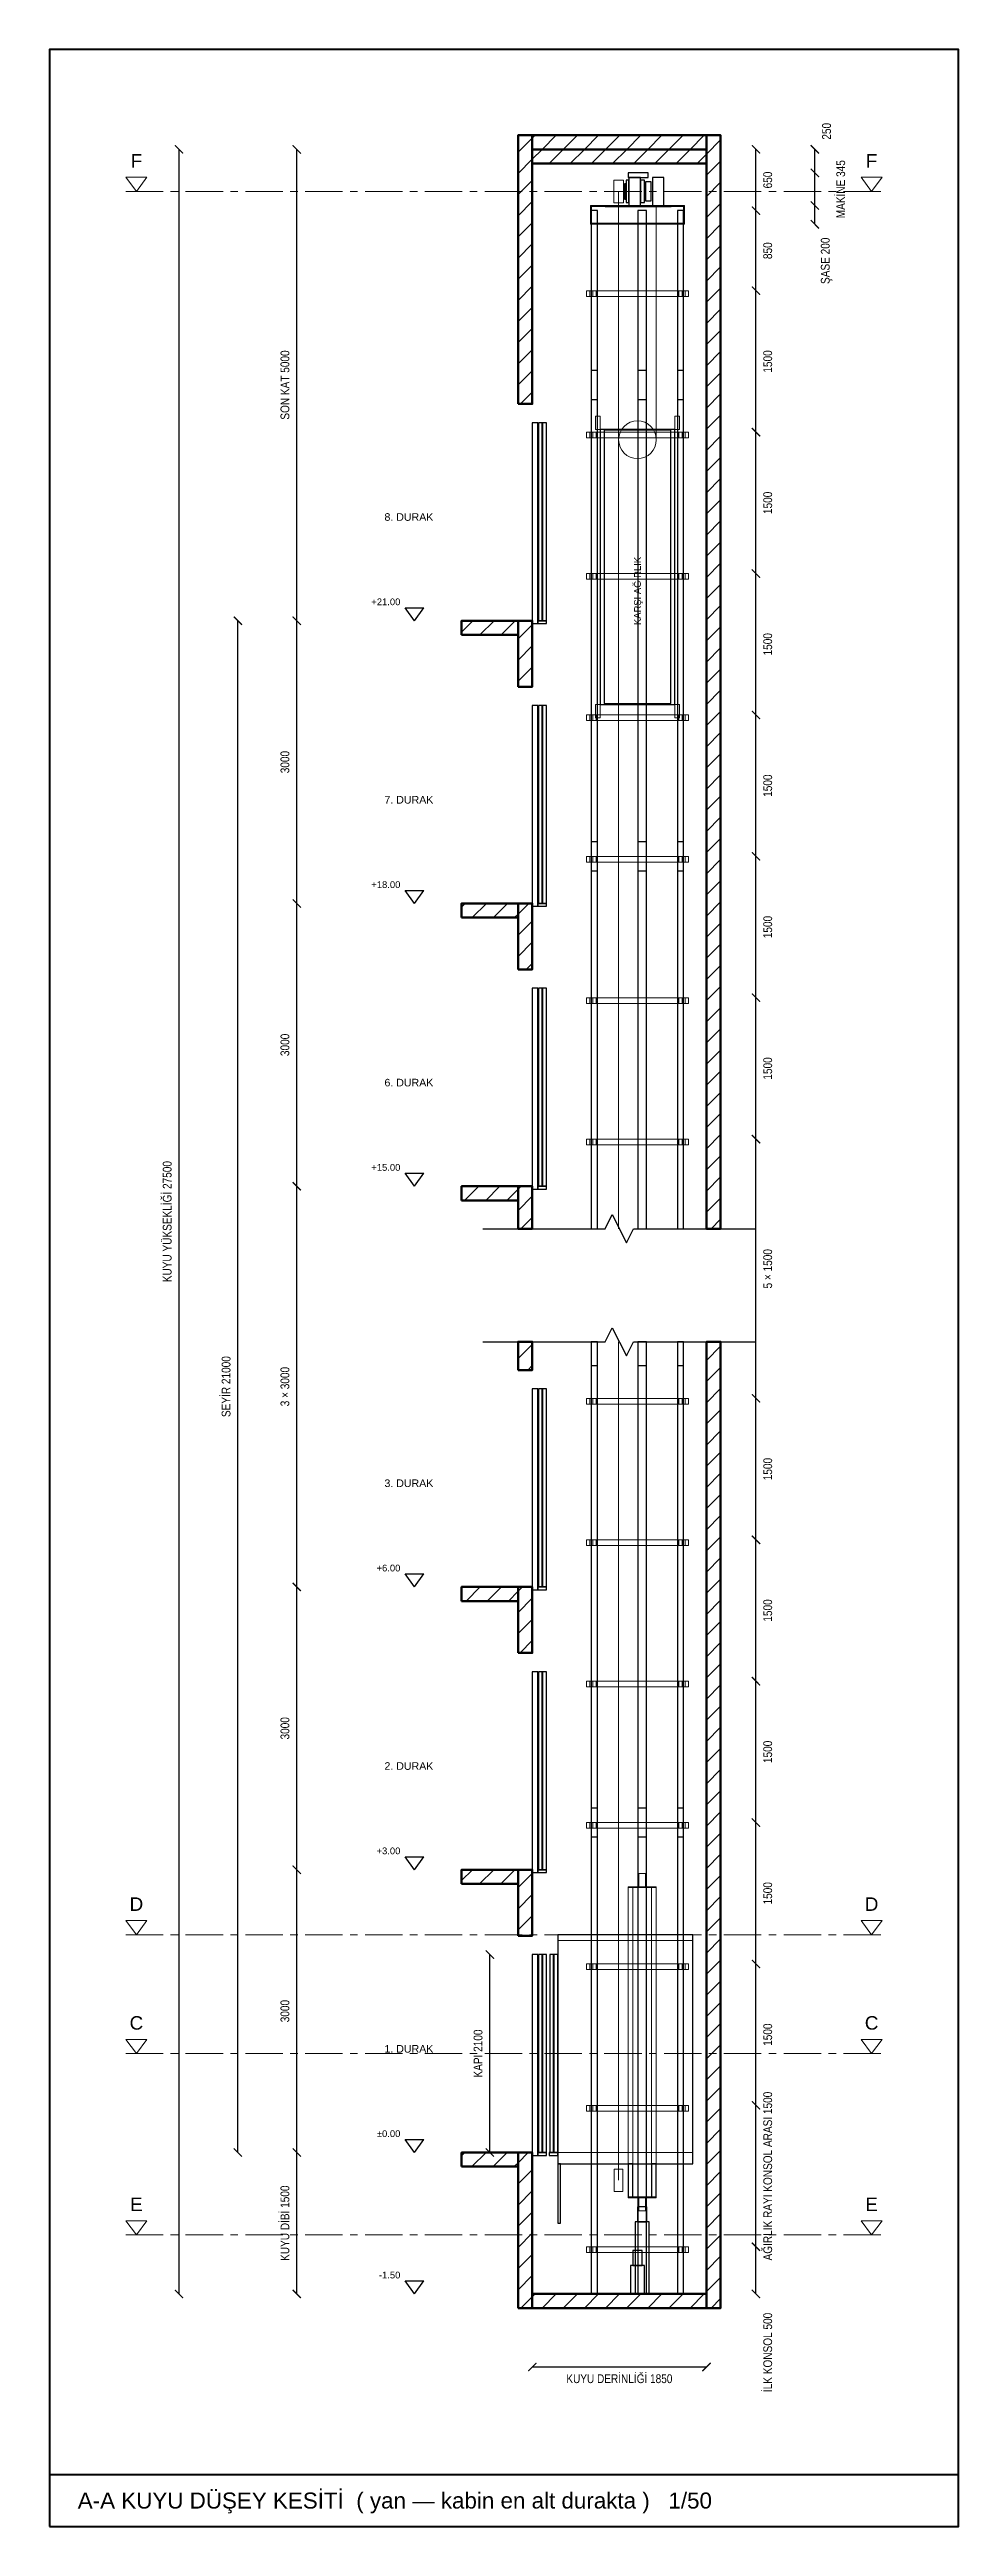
# Model space of a CAD drawing. Header units: millimetres. Extents: x -4216 to -974, y 1159 to 1759.
# Drawn here: x -4002 to -3810, y 1224 to 1749 of the extents above; entities that cross this region are included whole.
import ezdxf
from ezdxf.enums import TextEntityAlignment as Align

# ---------------------------------------------------------------- set-up
doc = ezdxf.new("R2010")
doc.units = ezdxf.units.MM
doc.linetypes.add('CENTER', pattern=[5.08, 3.175, -0.635, 0.635, -0.635])
for name, color, linetype, lineweight in [('AGIRLIK', 30, 'Continuous', 30), ('BAGLANTI', 8, 'Continuous', 25), ('CERCEVE', 7, 'Continuous', 40), ('HALAT', 6, 'Continuous', 18), ('KABIN', 7, 'Continuous', 30), ('KABIN-IC', 6, 'Continuous', 20), ('KAPI', 30, 'Continuous', 30), ('KASNAK', 90, 'Continuous', 20), ('KONSOL', 3, 'Continuous', 18), ('KUYU-DUVAR', 7, 'Continuous', 50), ('KUYU-IC', 7, 'Continuous', 25), ('MAKINE', 5, 'Continuous', 30), ('OLCU', 5, 'Continuous', 13), ('PATEN', 200, 'Continuous', 20), ('RAY', 3, 'Continuous', 25), ('SASE', 6, 'Continuous', 30), ('SEVIYE', 2, 'Continuous', 13), ('TAMPON', 200, 'Continuous', 25), ('TARAMA', 8, 'Continuous', 13), ('YAZI', 7, 'Continuous', 0)]:
    doc.layers.add(name, color=color, linetype=linetype, lineweight=lineweight)
doc.styles.add('ASANSOR', font='arial.ttf')
doc.styles.add('OpenSansCondensed-Light', font='OpenSansCondensed-Light.ttf')
doc.dimstyles.new('EZDXF', dxfattribs={"dimtxt": 0.25, "dimasz": 0.175, "dimexe": 0.375, "dimexo": 0.125, "dimgap": 0.1, "dimtad": 1, "dimlfac": 100, "dimzin": 12, "dimdsep": 46, "dimtxsty": 'OpenSansCondensed-Light', "dimblk": 'ARCHTICK', "dimcen": 2.5, "dimazin": 3, "dimtfac": 0.5, "dimtmove": 2, "dimatfit": 3})

# ---------------------------------------------------------------- blocks, each defined once
blk = doc.blocks.new('_ARCHTICK')
at = {"color": 0, "linetype": 'BYBLOCK', "const_width": 0.15}
blk.add_lwpolyline([(-0.5, -0.5), (0.5, 0.5)], dxfattribs=at)
blk = doc.blocks.new('CIZIM_KUYU_KESITI_YAN', base_point=(-5125, -3967))
at = {"layer": 'TARAMA'}
h = blk.add_hatch(dxfattribs=at)
h.set_pattern_fill('ANSI31', scale=50)
h.paths.add_polyline_path([(-150, 18550), (0, 18550), (0, 21400), (-150, 21400)])
h = blk.add_hatch(dxfattribs=at)
h.set_pattern_fill('ANSI31', scale=50)
h.paths.add_polyline_path([(0, 21250), (1850, 21250), (1850, 21400), (0, 21400)])
h = blk.add_hatch(dxfattribs=at)
h.set_pattern_fill('ANSI31', scale=50)
h.paths.add_polyline_path([(1850, 9800), (2000, 9800), (2000, 21400), (1850, 21400)])
h = blk.add_hatch(dxfattribs=at)
h.set_pattern_fill('ANSI31', scale=50)
h.paths.add_polyline_path([(0, 21100), (1850, 21100), (1850, 21250), (0, 21250)])
h = blk.add_hatch(dxfattribs=at)
h.set_pattern_fill('ANSI31', scale=50)
h.paths.add_polyline_path([(-750, 16100), (-150, 16100), (-150, 16250), (-750, 16250)])
h = blk.add_hatch(dxfattribs=at)
h.set_pattern_fill('ANSI31', scale=50)
h.paths.add_polyline_path([(-150, 15550), (0, 15550), (0, 16250), (-150, 16250)])
h = blk.add_hatch(dxfattribs=at)
h.set_pattern_fill('ANSI31', scale=50)
h.paths.add_polyline_path([(-750, 13100), (-150, 13100), (-150, 13250), (-750, 13250)])
h = blk.add_hatch(dxfattribs=at)
h.set_pattern_fill('ANSI31', scale=50)
h.paths.add_polyline_path([(-150, 12550), (0, 12550), (0, 13250), (-150, 13250)])
h = blk.add_hatch(dxfattribs=at)
h.set_pattern_fill('ANSI31', scale=50)
h.paths.add_polyline_path([(-750, 10100), (-150, 10100), (-150, 10250), (-750, 10250)])
h = blk.add_hatch(dxfattribs=at)
h.set_pattern_fill('ANSI31', scale=50)
h.paths.add_polyline_path([(-150, 9800), (0, 9800), (0, 10250), (-150, 10250)])
h = blk.add_hatch(dxfattribs=at)
h.set_pattern_fill('ANSI31', scale=50)
h.paths.add_polyline_path([(-150, 8300), (0, 8300), (0, 8600), (-150, 8600)])
h = blk.add_hatch(dxfattribs=at)
h.set_pattern_fill('ANSI31', scale=50)
h.paths.add_polyline_path([(1850, -1650), (2000, -1650), (2000, 8600), (1850, 8600)])
h = blk.add_hatch(dxfattribs=at)
h.set_pattern_fill('ANSI31', scale=50)
h.paths.add_polyline_path([(-750, 5850), (-150, 5850), (-150, 6000), (-750, 6000)])
h = blk.add_hatch(dxfattribs=at)
h.set_pattern_fill('ANSI31', scale=50)
h.paths.add_polyline_path([(-150, 5300), (0, 5300), (0, 6000), (-150, 6000)])
h = blk.add_hatch(dxfattribs=at)
h.set_pattern_fill('ANSI31', scale=50)
h.paths.add_polyline_path([(-750, 2850), (-150, 2850), (-150, 3000), (-750, 3000)])
h = blk.add_hatch(dxfattribs=at)
h.set_pattern_fill('ANSI31', scale=50)
h.paths.add_polyline_path([(-150, 2300), (0, 2300), (0, 3000), (-150, 3000)])
h = blk.add_hatch(dxfattribs=at)
h.set_pattern_fill('ANSI31', scale=50)
h.paths.add_polyline_path([(-750, -150), (-150, -150), (-150, 0), (-750, 0)])
h = blk.add_hatch(dxfattribs=at)
h.set_pattern_fill('ANSI31', scale=50)
h.paths.add_polyline_path([(-150, -1650), (0, -1650), (0, 0), (-150, 0)])
h = blk.add_hatch(dxfattribs=at)
h.set_pattern_fill('ANSI31', scale=50)
h.paths.add_polyline_path([(0, -1650), (1850, -1650), (1850, -1500), (0, -1500)])
at = {"layer": 'AGIRLIK', "ltscale": 125}
for points in [[(722, 15360), (1512, 15360), (1512, 18280), (722, 18280)], [(762, 15370), (1472, 15370), (1472, 18270), (762, 18270)]]:
    blk.add_lwpolyline(points, close=True, dxfattribs=at)
at = {"layer": 'BAGLANTI', "ltscale": 125}
blk.add_lwpolyline([(1278, 20655), (1398, 20655), (1398, 20953), (1278, 20953)], close=True, dxfattribs=at)
at = {"layer": 'CERCEVE', "ltscale": 125}
blk.add_line((-5125, -3417), (4525, -3417), dxfattribs=at)
blk.add_lwpolyline([(-5125, -3967), (4525, -3967), (4525, 22309), (-5125, 22309)], close=True, dxfattribs=at)
at = {"layer": 'HALAT', "ltscale": 125}
for p, q in [((917, 9800), (917, 20804)), ((917, 18170), (917, 20804)), ((1317, 18170), (1317, 20655)), ((917, -295), (917, 8600))]:
    blk.add_line(p, q, dxfattribs=at)
at = {"layer": 'KABIN', "ltscale": 125}
for points in [[(270, -120), (1703, -120), (1703, 2310), (270, 2310)], [(180, -30), (270, -30), (270, 0), (180, 0)], [(270, -750), (300, -750), (300, -120), (270, -120)]]:
    blk.add_lwpolyline(points, close=True, dxfattribs=at)
at = {"layer": 'KABIN-IC', "ltscale": 125}
for points in [[(1017, -480), (1067, -480), (1067, 2820), (1017, 2820)], [(1017, 2810), (1317, 2810), (1317, 2820), (1017, 2820)], [(1267, -480), (1317, -480), (1317, 2820), (1267, 2820)], [(270, 0), (1703, 0), (1703, 2250), (270, 2250)], [(1017, -480), (1317, -480), (1317, -470), (1017, -470)]]:
    blk.add_lwpolyline(points, close=True, dxfattribs=at)
at = {"layer": 'KAPI', "ltscale": 125}
for points in [[(0, 16220), (60, 16220), (60, 18350), (0, 18350)], [(0, 16220), (60, 16220), (60, 18350), (0, 18350)], [(65, 16250), (105, 16250), (105, 18350), (65, 18350)], [(110, 16250), (150, 16250), (150, 18350), (110, 18350)], [(60, 16220), (150, 16220), (150, 16250), (60, 16250)], [(0, 13220), (60, 13220), (60, 15350), (0, 15350)], [(0, 13220), (60, 13220), (60, 15350), (0, 15350)], [(65, 13250), (105, 13250), (105, 15350), (65, 15350)], [(110, 13250), (150, 13250), (150, 15350), (110, 15350)], [(60, 13220), (150, 13220), (150, 13250), (60, 13250)], [(0, 10220), (60, 10220), (60, 12350), (0, 12350)], [(0, 10220), (60, 10220), (60, 12350), (0, 12350)], [(65, 10250), (105, 10250), (105, 12350), (65, 12350)], [(110, 10250), (150, 10250), (150, 12350), (110, 12350)], [(60, 10220), (150, 10220), (150, 10250), (60, 10250)], [(0, 5970), (60, 5970), (60, 8100), (0, 8100)], [(0, 5970), (60, 5970), (60, 8100), (0, 8100)], [(65, 6000), (105, 6000), (105, 8100), (65, 8100)], [(110, 6000), (150, 6000), (150, 8100), (110, 8100)], [(60, 5970), (150, 5970), (150, 6000), (60, 6000)], [(0, 2970), (60, 2970), (60, 5100), (0, 5100)], [(0, 2970), (60, 2970), (60, 5100), (0, 5100)], [(65, 3000), (105, 3000), (105, 5100), (65, 5100)], [(110, 3000), (150, 3000), (150, 5100), (110, 5100)], [(60, 2970), (150, 2970), (150, 3000), (60, 3000)], [(0, -30), (60, -30), (60, 2100), (0, 2100)], [(0, -30), (60, -30), (60, 2100), (0, 2100)], [(65, 0), (105, 0), (105, 2100), (65, 2100)], [(110, 0), (150, 0), (150, 2100), (110, 2100)], [(185, 0), (225, 0), (225, 2100), (185, 2100)], [(230, 0), (270, 0), (270, 2100), (230, 2100)], [(60, -30), (150, -30), (150, 0), (60, 0)]]:
    blk.add_lwpolyline(points, close=True, dxfattribs=at)
at = {"layer": 'KASNAK', "ltscale": 125}
for points in [[(864.5, 20684), (969.5, 20684), (969.5, 20924), (864.5, 20924)], [(871, -415), (963, -415), (963, -175), (871, -175)]]:
    blk.add_lwpolyline(points, close=True, dxfattribs=at)
blk.add_circle((1117, 18170), 200, dxfattribs=at)
at = {"layer": 'KONSOL', "ltscale": 125}
for p, q in [((619, 20466.5), (619, 20643.5)), ((619, 20643.5), (1615, 20643.5)), ((619, 20643.5), (1615, 20643.5)), ((619, 20466.5), (619, 20643.5)), ((1615, 20466.5), (1615, 20643.5)), ((1615, 20466.5), (1615, 20643.5)), ((619, 20466.5), (1615, 20466.5)), ((619, 20466.5), (1615, 20466.5))]:
    blk.add_line(p, q, dxfattribs=at)
for points in [[(619, 20455), (1615, 20455), (1615, 20655), (619, 20655)], [(619, 20455), (1615, 20455), (1615, 20655), (619, 20655)], [(619, 20466.5), (629, 20466.5), (629, 20643.5), (619, 20643.5)], [(774, 20640), (1474, 20640), (1474, 20655), (774, 20655)], [(1605, 20466.5), (1615, 20466.5), (1615, 20643.5), (1605, 20643.5)], [(577, 19690), (1657, 19690), (1657, 19750), (577, 19750)], [(577, 19690), (677, 19690), (677, 19750), (577, 19750)], [(610.33333, 19690), (643.66667, 19690), (643.66667, 19750), (610.33333, 19750)], [(1557, 19690), (1657, 19690), (1657, 19750), (1557, 19750)], [(1590.33333, 19690), (1623.66667, 19690), (1623.66667, 19750), (1590.33333, 19750)], [(577, 18190), (1657, 18190), (1657, 18250), (577, 18250)], [(577, 18190), (677, 18190), (677, 18250), (577, 18250)], [(610.33333, 18190), (643.66667, 18190), (643.66667, 18250), (610.33333, 18250)], [(1557, 18190), (1657, 18190), (1657, 18250), (1557, 18250)], [(1590.33333, 18190), (1623.66667, 18190), (1623.66667, 18250), (1590.33333, 18250)], [(577, 16690), (1657, 16690), (1657, 16750), (577, 16750)], [(577, 16690), (677, 16690), (677, 16750), (577, 16750)], [(610.33333, 16690), (643.66667, 16690), (643.66667, 16750), (610.33333, 16750)], [(1557, 16690), (1657, 16690), (1657, 16750), (1557, 16750)], [(1590.33333, 16690), (1623.66667, 16690), (1623.66667, 16750), (1590.33333, 16750)], [(577, 15190), (1657, 15190), (1657, 15250), (577, 15250)], [(577, 15190), (677, 15190), (677, 15250), (577, 15250)], [(610.33333, 15190), (643.66667, 15190), (643.66667, 15250), (610.33333, 15250)], [(1557, 15190), (1657, 15190), (1657, 15250), (1557, 15250)], [(1590.33333, 15190), (1623.66667, 15190), (1623.66667, 15250), (1590.33333, 15250)], [(577, 13690), (1657, 13690), (1657, 13750), (577, 13750)], [(577, 13690), (677, 13690), (677, 13750), (577, 13750)], [(610.33333, 13690), (643.66667, 13690), (643.66667, 13750), (610.33333, 13750)], [(1557, 13690), (1657, 13690), (1657, 13750), (1557, 13750)], [(1590.33333, 13690), (1623.66667, 13690), (1623.66667, 13750), (1590.33333, 13750)], [(577, 12190), (1657, 12190), (1657, 12250), (577, 12250)], [(577, 12190), (677, 12190), (677, 12250), (577, 12250)], [(610.33333, 12190), (643.66667, 12190), (643.66667, 12250), (610.33333, 12250)], [(1557, 12190), (1657, 12190), (1657, 12250), (1557, 12250)], [(1590.33333, 12190), (1623.66667, 12190), (1623.66667, 12250), (1590.33333, 12250)], [(577, 10690), (1657, 10690), (1657, 10750), (577, 10750)], [(577, 10690), (677, 10690), (677, 10750), (577, 10750)], [(610.33333, 10690), (643.66667, 10690), (643.66667, 10750), (610.33333, 10750)], [(1557, 10690), (1657, 10690), (1657, 10750), (1557, 10750)], [(1590.33333, 10690), (1623.66667, 10690), (1623.66667, 10750), (1590.33333, 10750)], [(577, 7940), (1657, 7940), (1657, 8000), (577, 8000)], [(577, 7940), (677, 7940), (677, 8000), (577, 8000)], [(610.33333, 7940), (643.66667, 7940), (643.66667, 8000), (610.33333, 8000)], [(1557, 7940), (1657, 7940), (1657, 8000), (1557, 8000)], [(1590.33333, 7940), (1623.66667, 7940), (1623.66667, 8000), (1590.33333, 8000)], [(577, 6440), (1657, 6440), (1657, 6500), (577, 6500)], [(577, 6440), (677, 6440), (677, 6500), (577, 6500)], [(610.33333, 6440), (643.66667, 6440), (643.66667, 6500), (610.33333, 6500)], [(1557, 6440), (1657, 6440), (1657, 6500), (1557, 6500)], [(1590.33333, 6440), (1623.66667, 6440), (1623.66667, 6500), (1590.33333, 6500)], [(577, 4940), (1657, 4940), (1657, 5000), (577, 5000)], [(577, 4940), (677, 4940), (677, 5000), (577, 5000)], [(610.33333, 4940), (643.66667, 4940), (643.66667, 5000), (610.33333, 5000)], [(1557, 4940), (1657, 4940), (1657, 5000), (1557, 5000)], [(1590.33333, 4940), (1623.66667, 4940), (1623.66667, 5000), (1590.33333, 5000)], [(577, 3440), (1657, 3440), (1657, 3500), (577, 3500)], [(577, 3440), (677, 3440), (677, 3500), (577, 3500)], [(610.33333, 3440), (643.66667, 3440), (643.66667, 3500), (610.33333, 3500)], [(1557, 3440), (1657, 3440), (1657, 3500), (1557, 3500)], [(1590.33333, 3440), (1623.66667, 3440), (1623.66667, 3500), (1590.33333, 3500)], [(577, 1940), (1657, 1940), (1657, 2000), (577, 2000)], [(577, 1940), (677, 1940), (677, 2000), (577, 2000)], [(610.33333, 1940), (643.66667, 1940), (643.66667, 2000), (610.33333, 2000)], [(1557, 1940), (1657, 1940), (1657, 2000), (1557, 2000)], [(1590.33333, 1940), (1623.66667, 1940), (1623.66667, 2000), (1590.33333, 2000)], [(577, 440), (1657, 440), (1657, 500), (577, 500)], [(577, 440), (677, 440), (677, 500), (577, 500)], [(610.33333, 440), (643.66667, 440), (643.66667, 500), (610.33333, 500)], [(1557, 440), (1657, 440), (1657, 500), (1557, 500)], [(1590.33333, 440), (1623.66667, 440), (1623.66667, 500), (1590.33333, 500)], [(577, -1060), (1657, -1060), (1657, -1000), (577, -1000)], [(577, -1060), (677, -1060), (677, -1000), (577, -1000)], [(610.33333, -1060), (643.66667, -1060), (643.66667, -1000), (610.33333, -1000)], [(1557, -1060), (1657, -1060), (1657, -1000), (1557, -1000)], [(1590.33333, -1060), (1623.66667, -1060), (1623.66667, -1000), (1590.33333, -1000)]]:
    blk.add_lwpolyline(points, close=True, dxfattribs=at)
at = {"layer": 'KUYU-DUVAR', "ltscale": 125}
for points in [[(-150, 18550), (0, 18550), (0, 21400), (-150, 21400)], [(0, 21250), (1850, 21250), (1850, 21400), (0, 21400)], [(1850, 9800), (2000, 9800), (2000, 21400), (1850, 21400)], [(0, 21100), (1850, 21100), (1850, 21250), (0, 21250)], [(-750, 16100), (-150, 16100), (-150, 16250), (-750, 16250)], [(-150, 15550), (0, 15550), (0, 16250), (-150, 16250)], [(-750, 13100), (-150, 13100), (-150, 13250), (-750, 13250)], [(-150, 12550), (0, 12550), (0, 13250), (-150, 13250)], [(-750, 10100), (-150, 10100), (-150, 10250), (-750, 10250)], [(-150, 9800), (0, 9800), (0, 10250), (-150, 10250)], [(-150, 8300), (0, 8300), (0, 8600), (-150, 8600)], [(1850, -1650), (2000, -1650), (2000, 8600), (1850, 8600)], [(-750, 5850), (-150, 5850), (-150, 6000), (-750, 6000)], [(-150, 5300), (0, 5300), (0, 6000), (-150, 6000)], [(-750, 2850), (-150, 2850), (-150, 3000), (-750, 3000)], [(-150, 2300), (0, 2300), (0, 3000), (-150, 3000)], [(-750, -150), (-150, -150), (-150, 0), (-750, 0)], [(-150, -1650), (0, -1650), (0, 0), (-150, 0)], [(0, -1650), (1850, -1650), (1850, -1500), (0, -1500)]]:
    blk.add_lwpolyline(points, close=True, dxfattribs=at)
at = {"layer": 'KUYU-IC', "ltscale": 125}
for p, q in [((-1350, 16387.5), (-1150, 16387.5)), ((-1250, 16250), (-1350, 16387.5)), ((-1250, 16250), (-1150, 16387.5)), ((-1350, 13387.5), (-1150, 13387.5)), ((-1250, 13250), (-1350, 13387.5)), ((-1250, 13250), (-1150, 13387.5)), ((-1350, 10387.5), (-1150, 10387.5)), ((-1250, 10250), (-1350, 10387.5)), ((-1250, 10250), (-1150, 10387.5)), ((-525, 9800), (775, 9800)), ((775, 9800), (850, 9950)), ((850, 9950), (1000, 9650)), ((1000, 9650), (1075, 9800)), ((1075, 9800), (2375, 9800)), ((775, 8600), (850, 8750)), ((850, 8750), (1000, 8450)), ((-525, 8600), (775, 8600)), ((1000, 8450), (1075, 8600)), ((1075, 8600), (2375, 8600)), ((-1350, 6137.5), (-1150, 6137.5)), ((-1250, 6000), (-1350, 6137.5)), ((-1250, 6000), (-1150, 6137.5)), ((-1350, 3137.5), (-1150, 3137.5)), ((-1250, 3000), (-1350, 3137.5)), ((-1250, 3000), (-1150, 3137.5)), ((-1350, 137.5), (-1150, 137.5)), ((-1250, 0), (-1350, 137.5)), ((-1250, 0), (-1150, 137.5)), ((-1350, -1362.5), (-1150, -1362.5)), ((-1250, -1500), (-1350, -1362.5)), ((-1250, -1500), (-1150, -1362.5))]:
    blk.add_line(p, q, dxfattribs=at)
at = {"layer": 'MAKINE', "ltscale": 125}
for points in [[(969.5, 20766.75), (978.5184, 20766.75), (978.5184, 20841.25), (969.5, 20841.25)], [(978.5184, 20722.05), (995.35276, 20722.05), (995.35276, 20885.95), (978.5184, 20885.95)], [(995.35276, 20684.8), (1025.41411, 20684.8), (1025.41411, 20923.2), (995.35276, 20923.2)], [(1018, 20953), (1230, 20953), (1230, 21000), (1018, 21000)], [(1025.41411, 20655), (1149.26687, 20655), (1149.26687, 20953), (1025.41411, 20953)], [(1149.26687, 20684.8), (1191.35276, 20684.8), (1191.35276, 20923.2), (1149.26687, 20923.2)], [(1191.35276, 20714.6), (1202.17485, 20714.6), (1202.17485, 20893.4), (1191.35276, 20893.4)], [(1202.17485, 20703.425), (1263.5, 20703.425), (1263.5, 20904.575), (1202.17485, 20904.575)]]:
    blk.add_lwpolyline(points, close=True, dxfattribs=at)
at = {"layer": 'PATEN', "ltscale": 125}
for points in [[(672, 18280), (722, 18280), (722, 18420), (672, 18420)], [(1512, 18280), (1562, 18280), (1562, 18420), (1512, 18420)], [(672, 15220), (722, 15220), (722, 15360), (672, 15360)], [(1512, 15220), (1562, 15220), (1562, 15360), (1512, 15360)], [(1132, 2820), (1202, 2820), (1202, 2960), (1132, 2960)], [(1132, -620), (1202, -620), (1202, -480), (1132, -480)]]:
    blk.add_lwpolyline(points, close=True, dxfattribs=at)
at = {"layer": 'RAY', "ltscale": 125}
for points in [[(627, 9800), (692, 9800), (692, 20600), (627, 20600)], [(1122.5, 9800), (1211.5, 9800), (1211.5, 20600), (1122.5, 20600)], [(1542, 9800), (1607, 9800), (1607, 20600), (1542, 20600)], [(627, 18597.5), (692, 18597.5), (692, 18902.5), (627, 18902.5)], [(1122.5, 18597.5), (1211.5, 18597.5), (1211.5, 18902.5), (1122.5, 18902.5)], [(1542, 18597.5), (1607, 18597.5), (1607, 18902.5), (1542, 18902.5)], [(627, 13597.5), (692, 13597.5), (692, 13902.5), (627, 13902.5)], [(1122.5, 13597.5), (1211.5, 13597.5), (1211.5, 13902.5), (1122.5, 13902.5)], [(1542, 13597.5), (1607, 13597.5), (1607, 13902.5), (1542, 13902.5)], [(627, -1500), (692, -1500), (692, 8600), (627, 8600)], [(627, 8347.5), (692, 8347.5), (692, 8600), (627, 8600)], [(1122.5, -1500), (1211.5, -1500), (1211.5, 8600), (1122.5, 8600)], [(1122.5, 8347.5), (1211.5, 8347.5), (1211.5, 8600), (1122.5, 8600)], [(1542, -1500), (1607, -1500), (1607, 8600), (1542, 8600)], [(1542, 8347.5), (1607, 8347.5), (1607, 8600), (1542, 8600)], [(627, 3347.5), (692, 3347.5), (692, 3652.5), (627, 3652.5)], [(1122.5, 3347.5), (1211.5, 3347.5), (1211.5, 3652.5), (1122.5, 3652.5)], [(1542, 3347.5), (1607, 3347.5), (1607, 3652.5), (1542, 3652.5)]]:
    blk.add_lwpolyline(points, close=True, dxfattribs=at)
at = {"layer": 'SASE', "ltscale": 125}
for points in [[(1017, -470), (1067, -470), (1067, -120), (1017, -120)], [(1267, -470), (1317, -470), (1317, -120), (1267, -120)]]:
    blk.add_lwpolyline(points, close=True, dxfattribs=at)
at = {"layer": 'SEVIYE', "ltscale": 125}
for p, q in [((-4315, 20954), (-4090, 20954)), ((-4315, 20954), (-4202.5, 20804)), ((-4202.5, 20804), (-4090, 20954)), ((3490, 20954), (3715, 20954)), ((3490, 20954), (3602.5, 20804)), ((3602.5, 20804), (3715, 20954)), ((-4315, 2460), (-4090, 2460)), ((-4315, 2460), (-4202.5, 2310)), ((-4202.5, 2310), (-4090, 2460)), ((3490, 2460), (3715, 2460)), ((3490, 2460), (3602.5, 2310)), ((3602.5, 2310), (3715, 2460)), ((-4315, 1200), (-4090, 1200)), ((-4315, 1200), (-4202.5, 1050)), ((-4202.5, 1050), (-4090, 1200)), ((3490, 1200), (3715, 1200)), ((3490, 1200), (3602.5, 1050)), ((3602.5, 1050), (3715, 1200)), ((-4315, -725), (-4090, -725)), ((-4315, -725), (-4202.5, -875)), ((-4202.5, -875), (-4090, -725)), ((3490, -725), (3715, -725)), ((3490, -725), (3602.5, -875)), ((3602.5, -875), (3715, -725))]:
    blk.add_line(p, q, dxfattribs=at)
at = {"layer": 'SEVIYE', "linetype": 'CENTER', "ltscale": 125}
for p, q in [((-4315, 20804), (3715, 20804)), ((-4315, 2310), (3715, 2310)), ((-4315, 1050), (3715, 1050)), ((-4315, -875), (3715, -875))]:
    blk.add_line(p, q, dxfattribs=at)
at = {"layer": 'TAMPON', "ltscale": 125}
for points in [[(1092, -1500), (1242, -1500), (1242, -736), (1092, -736)], [(1117, -736), (1217, -736), (1217, -576), (1117, -576)], [(1067, -1200), (1167, -1200), (1167, -1040), (1067, -1040)], [(1042, -1500), (1192, -1500), (1192, -1200), (1042, -1200)]]:
    blk.add_lwpolyline(points, close=True, dxfattribs=at)
at = {"layer": 'TARAMA', "ltscale": 125}
for points in [[(-150, 18550), (0, 18550), (0, 21400), (-150, 21400)], [(0, 21250), (1850, 21250), (1850, 21400), (0, 21400)], [(1850, 9800), (2000, 9800), (2000, 21400), (1850, 21400)], [(0, 21100), (1850, 21100), (1850, 21250), (0, 21250)], [(-750, 16100), (-150, 16100), (-150, 16250), (-750, 16250)], [(-150, 15550), (0, 15550), (0, 16250), (-150, 16250)], [(-750, 13100), (-150, 13100), (-150, 13250), (-750, 13250)], [(-150, 12550), (0, 12550), (0, 13250), (-150, 13250)], [(-750, 10100), (-150, 10100), (-150, 10250), (-750, 10250)], [(-150, 9800), (0, 9800), (0, 10250), (-150, 10250)], [(-150, 8300), (0, 8300), (0, 8600), (-150, 8600)], [(1850, -1650), (2000, -1650), (2000, 8600), (1850, 8600)], [(-750, 5850), (-150, 5850), (-150, 6000), (-750, 6000)], [(-150, 5300), (0, 5300), (0, 6000), (-150, 6000)], [(-750, 2850), (-150, 2850), (-150, 3000), (-750, 3000)], [(-150, 2300), (0, 2300), (0, 3000), (-150, 3000)], [(-750, -150), (-150, -150), (-150, 0), (-750, 0)], [(-150, -1650), (0, -1650), (0, 0), (-150, 0)], [(0, -1650), (1850, -1650), (1850, -1500), (0, -1500)]]:
    blk.add_lwpolyline(points, close=True, dxfattribs=at)
at = {"layer": 'CERCEVE', "style": 'ASANSOR'}
blk.add_text('A-A KUYU DÜŞEY KESİTİ  ( yan — kabin en alt durakta )   1/50', height=170.05, dxfattribs=at).set_placement((-4825, -3692), align=Align.MIDDLE_LEFT)
at = {"layer": 'YAZI', "style": 'ASANSOR'}
for s, p in [('F', (-4202.5, 21129)), ('F', (3602.5, 21129)), ('D', (-4202.5, 2635)), ('D', (3602.5, 2635)), ('C', (-4202.5, 1375)), ('C', (3602.5, 1375)), ('E', (-4202.5, -550)), ('E', (3602.5, -550))]:
    blk.add_text(s, height=143.2, dxfattribs=at).set_placement(p, align=Align.MIDDLE_CENTER)
for s, height, p in [('8. DURAK', 80.55, (-1050, 17350)), ('+21.00', 71.6, (-1400, 16450)), ('7. DURAK', 80.55, (-1050, 14350)), ('+18.00', 71.6, (-1400, 13450)), ('6. DURAK', 80.55, (-1050, 11350)), ('+15.00', 71.6, (-1400, 10450)), ('3. DURAK', 80.55, (-1050, 7100)), ('+6.00', 71.6, (-1400, 6200)), ('2. DURAK', 80.55, (-1050, 4100)), ('+3.00', 71.6, (-1400, 3200)), ('1. DURAK', 80.55, (-1050, 1100)), ('±0.00', 71.6, (-1400, 200)), ('-1.50', 71.6, (-1400, -1300))]:
    blk.add_text(s, height=height, dxfattribs=at).set_placement(p, align=Align.MIDDLE_RIGHT)
blk.add_text('KARŞI AĞIRLIK', height=71.6, rotation=90, dxfattribs=at).set_placement((1117, 16565), align=Align.MIDDLE_CENTER)
at = {"layer": 'OLCU'}
for base, p1, p2, location, text in [((3000, 21000), (0, 21000), (0, 21250), (3125, 21442), '250'), ((-3750, -1500), (0, -1500), (0, 21250), (-3875, 9875), 'KUYU YÜKSEKLİĞİ 27500'), ((-2500, 16250), (0, 16250), (0, 21250), (-2625, 18750), 'SON KAT 5000'), ((2375, 20600), (0, 20600), (0, 21250), (2500, 20925), '650'), ((3000, 20655), (0, 20655), (0, 21000), (3275, 20827.5), 'MAKİNE 345'), ((3000, 20455), (0, 20455), (0, 20655), (3125, 20068), 'ŞASE 200'), ((2375, 19750), (0, 19750), (0, 20600), (2500, 20175), '850'), ((2375, 18250), (0, 18250), (0, 19750), (2500, 19000), '1500'), ((2375, 16750), (0, 16750), (0, 18250), (2500, 17500), '1500'), ((2375, 15250), (0, 15250), (0, 16750), (2500, 16000), '1500'), ((-3125, 0), (0, 0), (0, 16250), (-3250, 8125), 'SEYİR 21000'), ((-2500, 13250), (0, 13250), (0, 16250), (-2625, 14750), '3000'), ((2375, 13750), (0, 13750), (0, 15250), (2500, 14500), '1500'), ((2375, 12250), (0, 12250), (0, 13750), (2500, 13000), '1500'), ((-2500, 10250), (0, 10250), (0, 13250), (-2625, 11750), '3000'), ((2375, 10750), (0, 10750), (0, 12250), (2500, 11500), '1500'), ((2375, 8000), (0, 8000), (0, 10750), (2500, 9375), '5 × 1500'), ((-2500, 6000), (0, 6000), (0, 10250), (-2625, 8125), '3 × 3000'), ((2375, 6500), (0, 6500), (0, 8000), (2500, 7250), '1500'), ((2375, 5000), (0, 5000), (0, 6500), (2500, 5750), '1500'), ((-2500, 3000), (0, 3000), (0, 6000), (-2625, 4500), '3000'), ((2375, 3500), (0, 3500), (0, 5000), (2500, 4250), '1500'), ((2375, 2000), (0, 2000), (0, 3500), (2500, 2750), '1500'), ((-2500, 0), (0, 0), (0, 3000), (-2625, 1500), '3000'), ((-450, 0), (0, 0), (0, 2100), (-575, 1050), 'KAPI 2100'), ((2375, 500), (0, 500), (0, 2000), (2500, 1250), '1500'), ((2375, -1000), (0, -1000), (0, 500), (2500, -250), 'AĞIRLIK RAYI KONSOL ARASI 1500'), ((-2500, -1500), (0, -1500), (0, 0), (-2625, -750), 'KUYU DİBİ 1500'), ((2375, -1500), (0, -1500), (0, -1000), (2500, -2121), 'İLK KONSOL 500')]:
    blk.add_linear_dim(base=base, p1=p1, p2=p2, angle=90, location=location, text=text, text_rotation=90, dimstyle='EZDXF', override={"dimtxt": 93.08, "dimasz": 87.5, "dimexe": 75, "dimexo": 62.5, "dimgap": 37.5, "dimse1": 1, "dimse2": 1, "dimclrt": 5, "dimtmove": 2}, dxfattribs=at).render()
blk.add_linear_dim(base=(0, -2275), p1=(0, -1500), p2=(1850, -1500), location=(925, -2400), text='KUYU DERİNLİĞİ 1850', dimstyle='EZDXF', override={"dimtxt": 93.08, "dimasz": 87.5, "dimexe": 75, "dimexo": 62.5, "dimgap": 37.5, "dimse1": 1, "dimse2": 1, "dimclrt": 5, "dimtmove": 2}, dxfattribs=at).render()

msp = doc.modelspace()

# ---------------------------------------------------------------- block references
at = {"xscale": 0.02, "yscale": 0.02}
msp.add_blockref('CIZIM_KUYU_KESITI_YAN', (-4002.5, 1223.88), dxfattribs=at)

doc.saveas('drawing.dxf')
